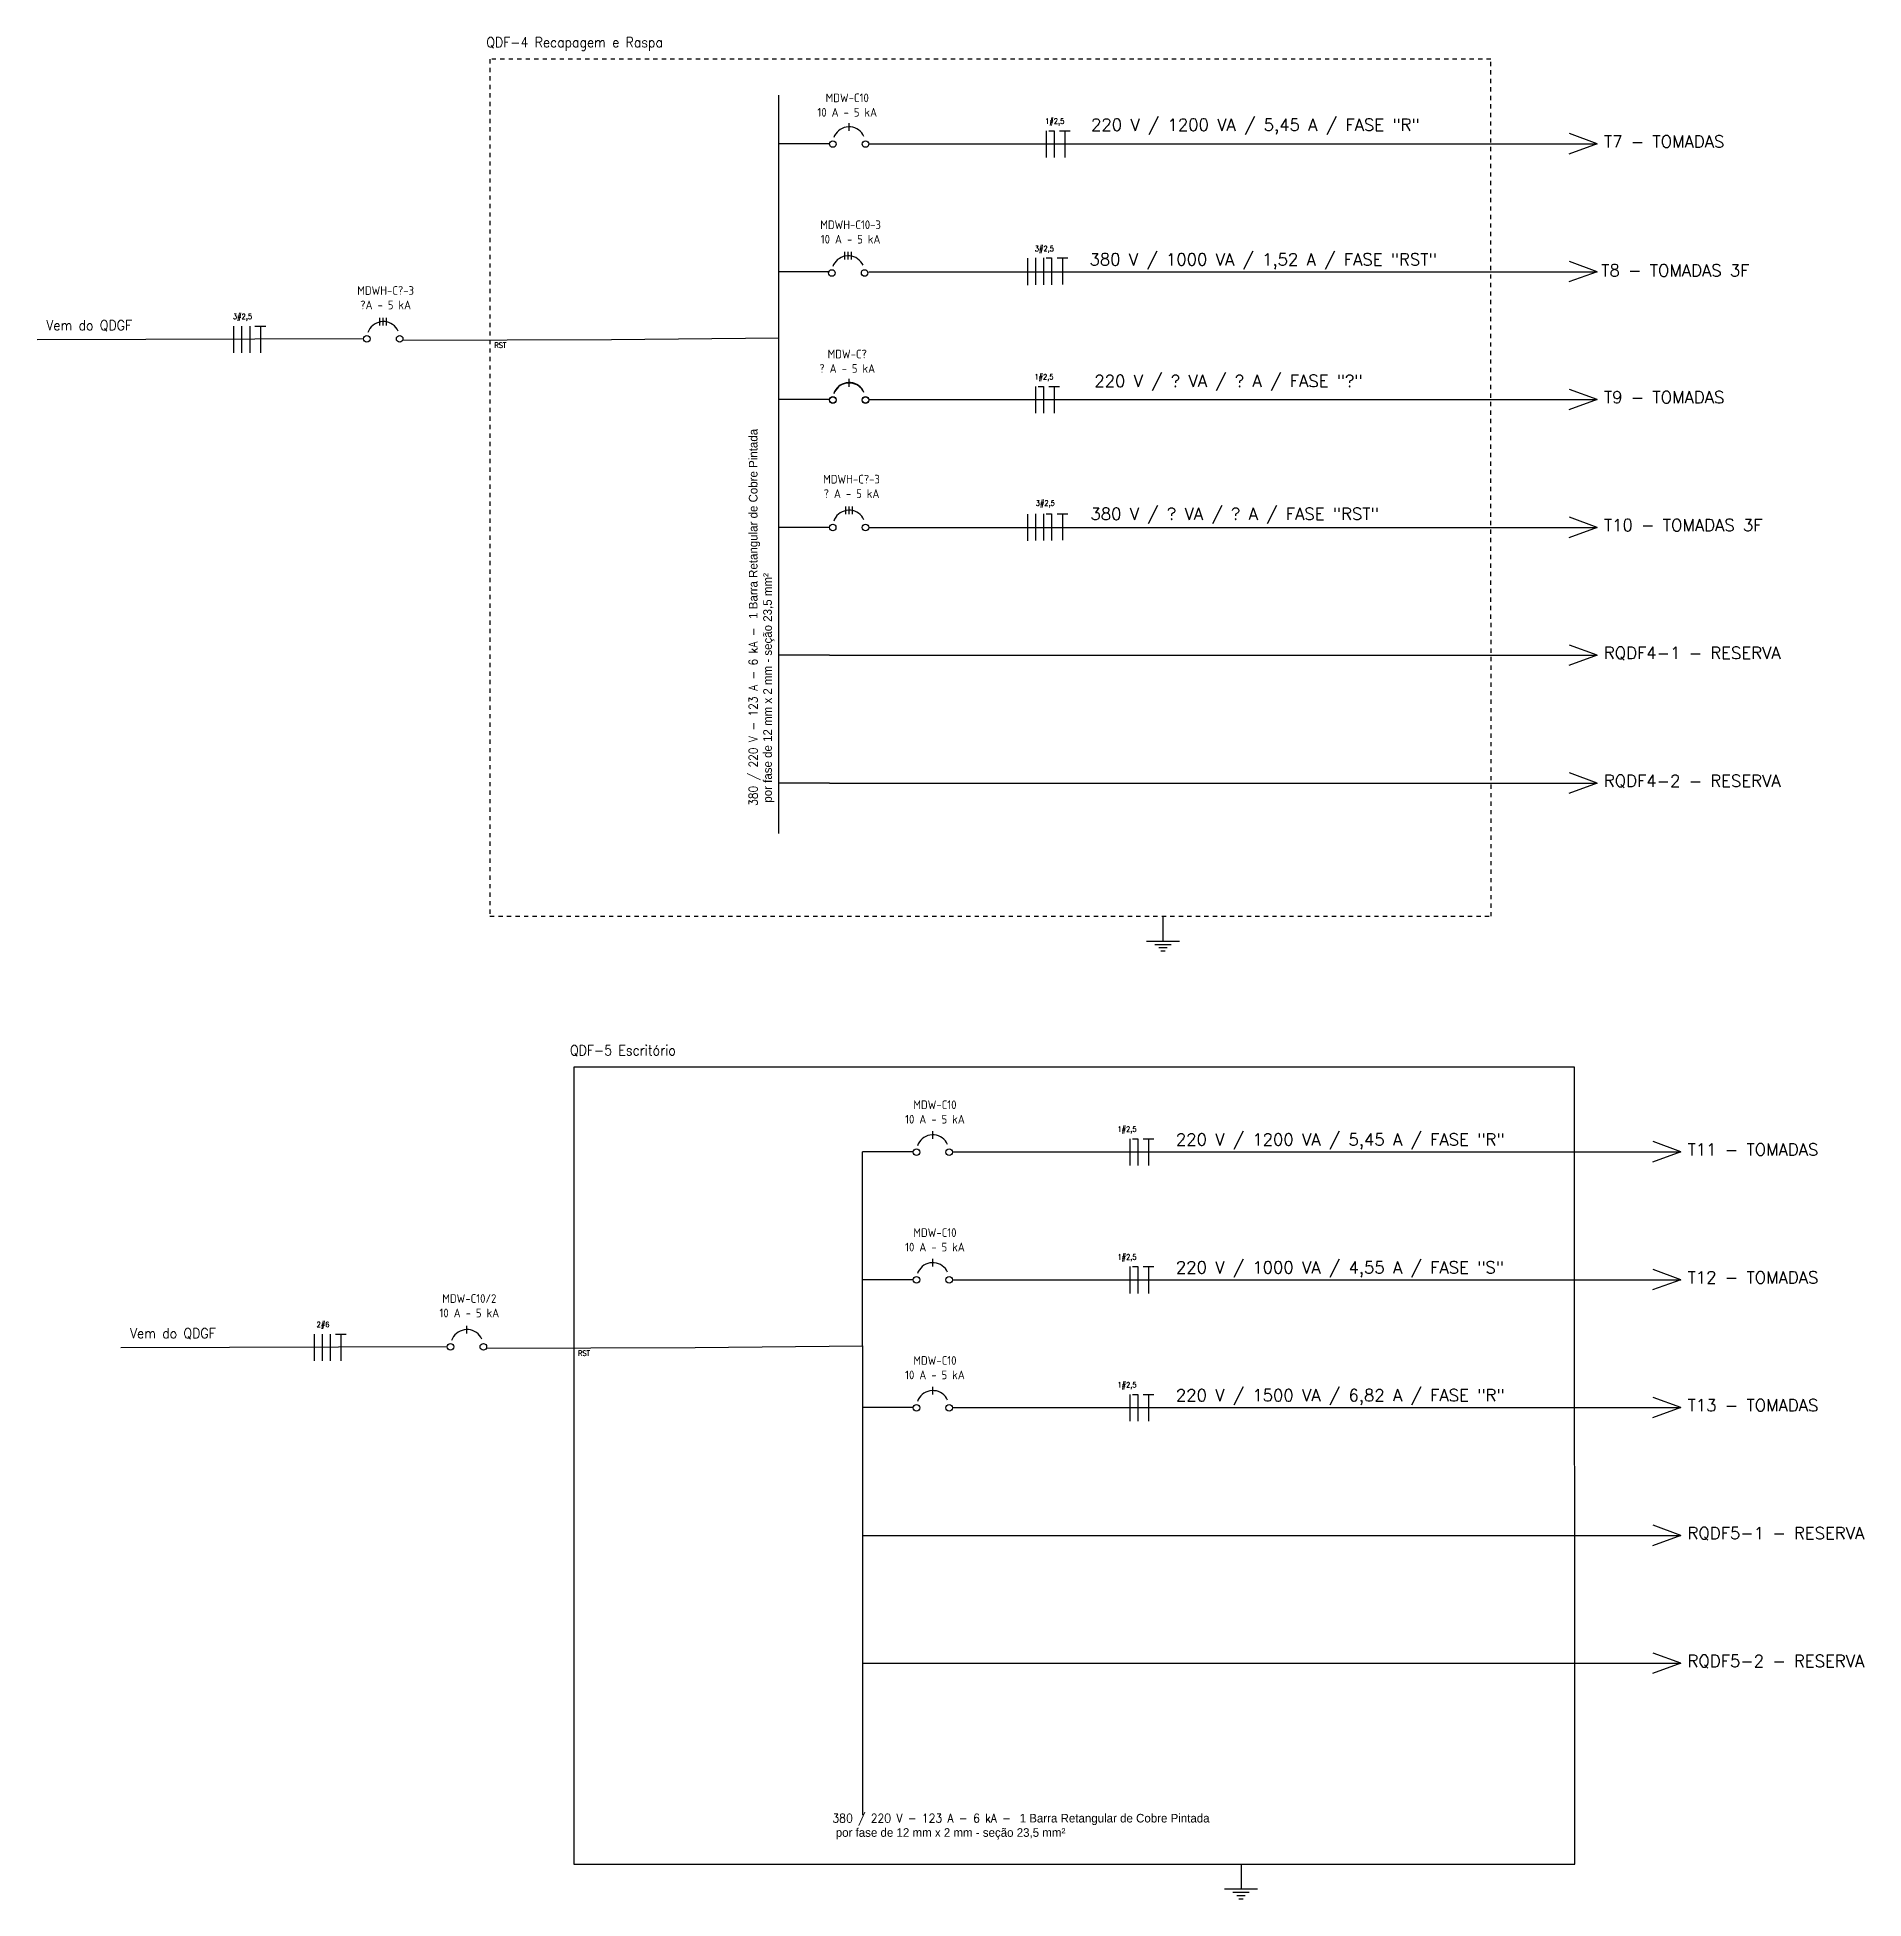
# Model space of a CAD drawing. Extents: x -543 to 641, y -146 to 322.
# Drawn here: x 523.64 to 566.59, y 52.88 to 96.67 of the extents above; entities that cross this region are included whole.
import ezdxf

# ---------------------------------------------------------------- set-up
doc = ezdxf.new("R2010")
doc.units = 0
doc.header["$MEASUREMENT"] = 0
doc.linetypes.add('DASHED2', pattern=[0.375, 0.25, -0.125])
for name, color, linetype in [('ELET_UNIFILAR_TEXTO', 4, 'Continuous'), ('ELET_UNIFILAR_TEXTO2', 6, 'Continuous'), ('ELT_UNIFILAR_DESENHO', 5, 'Continuous')]:
    doc.layers.add(name, color=color, linetype=linetype)
doc.styles.add('textstyle4', font='arial.ttf')
doc.styles.add('textstyle5', font='')
doc.styles.add('textstyle7', font='romans__.ttf')
doc.styles.get('textstyle5').set_extended_font_data('Standard')

msp = doc.modelspace()

# ---------------------------------------------------------------- texts
at = {"layer": 'ELET_UNIFILAR_TEXTO', "attachment_point": 1, "style": 'textstyle5'}
for s, insert, char_height, width in [('QDF-4 Recapagem e Raspa', (534.198, 96.666), 0.23696, 7.18793), ('\\A1;\\pxqc;1#2,5', (547.074, 94.757), 0.12638, 0.9874), ('\\A1;3#2,5', (547.098, 91.757), 0.1264, 0.9874), ('\\A1;3#2,5', (528.24, 90.162), 0.1264, 0.9874), ('\\A1;\\pxqc;1#2,5', (546.82, 88.741), 0.12638, 0.9874), ('\\A1;3#2,5', (547.12, 85.772), 0.1264, 0.9874)]:
    msp.add_mtext(s, dxfattribs=dict(at, insert=insert, char_height=char_height, width=width))
at = {"layer": 'ELET_UNIFILAR_TEXTO', "char_height": 0.20406, "width": 3.87486, "attachment_point": 8, "line_spacing_factor": 0.6, "style": 'textstyle4'}
for s, insert in [('\\pxsm1;{\\Fisocp|c0;MDW-C10\\P\\Fisocp2|c0;10 A - 5 kA}', (542.687, 94.798)), ('\\pxsm1;{\\Fisocp|c0;MDWH-C10-3\\P\\Fisocp2|c0;10 A - 5 kA}', (542.766, 91.813)), ('\\pxsm1;{\\Fisocp|c0;MDWH-C?-3\\P\\Fisocp2|c0;?A - 5 kA}', (531.831, 90.266)), ('\\pxsm1;{\\Fisocp|c0;MDW-C?\\P\\Fisocp2|c0;? A - 5 kA}', (542.687, 88.772)), ('\\pxsm1;{\\Fisocp|c0;MDWH-C?-3\\P\\Fisocp2|c0;? A - 5 kA}', (542.788, 85.828))]:
    msp.add_mtext(s, dxfattribs=dict(at, insert=insert))
at = {"layer": 'ELET_UNIFILAR_TEXTO'}
for s, insert, char_height, attachment_point, style in [('Vem do QDGF', (523.85, 90.01), 0.23696, 1, 'textstyle5'), ('RST', (534.388, 89.485), 0.1264, 1, 'textstyle5'), ('RST', (534.388, 89.485), 0.1264, 1, 'textstyle5'), ('QDF-5 Escritório', (536.167, 72.955), 0.23696, 1, 'textstyle5'), ('\\pxsm1;{\\Fisocp|c0;MDW-C10\\P\\Fisocp2|c0;10 A - 5 kA}', (544.75, 71.113), 0.20406, 8, 'textstyle4'), ('\\A1;\\pxqc;1#2,5', (549.042, 71.046), 0.12638, 1, 'textstyle5'), ('\\pxsm1;{\\Fisocp|c0;MDW-C10\\P\\Fisocp2|c0;10 A - 5 kA}', (544.75, 68.105), 0.20406, 8, 'textstyle4'), ('\\A1;\\pxqc;1#2,5', (549.042, 68.038), 0.12638, 1, 'textstyle5'), ('\\pxsm1;{\\Fisocp|c0;MDW-C10/2\\P\\Fisocp2|c0;10 A - 5 kA}', (533.799, 66.555), 0.20406, 8, 'textstyle4'), ('Vem do QDGF', (525.818, 66.299), 0.23696, 1, 'textstyle5'), ('\\A1;2#6', (530.208, 66.451), 0.1264, 1, 'textstyle5'), ('RST', (536.356, 65.774), 0.1264, 1, 'textstyle5'), ('RST', (536.356, 65.774), 0.1264, 1, 'textstyle5'), ('\\pxsm1;{\\Fisocp|c0;MDW-C10\\P\\Fisocp2|c0;10 A - 5 kA}', (544.75, 65.098), 0.20406, 8, 'textstyle4'), ('\\A1;\\pxqc;1#2,5', (549.042, 65.03), 0.12638, 1, 'textstyle5'), ('\\A1;380 / 220 V - 123 A - 6 kA - {\\A0;\\fArial|b0|i0|c0|p34; \\Ftxt|c0;1 Barra Retangular de Cobre Pintada\\P por fase de 12 mm x 2 mm - seção 23,5 mm\\fArial|b0|i0|c0|p34;²}', (542.342, 54.875), 0.202345, 1, 'textstyle5')]:
    msp.add_mtext(s, dxfattribs=dict(at, insert=insert, char_height=char_height, attachment_point=attachment_point, style=style))
at = {"layer": 'ELET_UNIFILAR_TEXTO', "insert": (540.374, 78.586), "char_height": 0.202345, "attachment_point": 1, "rotation": 90, "style": 'textstyle5'}
msp.add_mtext('\\A1;380 / 220 V - 123 A - 6 kA - {\\A0;\\fArial|b0|i0|c0|p34; \\Ftxt|c0;1 Barra Retangular de Cobre Pintada\\P por fase de 12 mm x 2 mm - seção 23,5 mm\\fArial|b0|i0|c0|p34;²}', dxfattribs=at)
at = {"layer": 'ELET_UNIFILAR_TEXTO2', "char_height": 0.28356, "attachment_point": 1, "style": 'textstyle7'}
for s, insert, width in [('220 V / 1200 VA / 5,45 A / FASE "R"', (548.422, 94.749), 9.25609), ('T7 - TOMADAS', (560.483, 94.356), 4.65406), ('380 V / 1000 VA / 1,52 A / FASE "RST"', (548.385, 91.583), 9.90197), ('T8 - TOMADAS 3F', (560.419, 91.324), 4.65406), ('220 V / ? VA / ? A / FASE "?"', (548.499, 88.723), 9.25609), ('T9 - TOMADAS', (560.483, 88.34), 4.65406), ('380 V / ? VA / ? A / FASE "RST"', (548.407, 85.598), 9.90197), ('T10 - TOMADAS 3F', (560.483, 85.332), 4.65406), ('RQDF4-1 - RESERVA', (560.483, 82.325), 5.86014), ('RQDF4-2 - RESERVA', (560.483, 79.317), 6.32064)]:
    msp.add_mtext(s, dxfattribs=dict(at, insert=insert, width=width))
for s, insert in [('220 V / 1200 VA / 5,45 A / FASE "R"', (550.417, 70.88)), ('T11 - TOMADAS', (562.451, 70.644)), ('220 V / 1000 VA / 4,55 A / FASE "S"', (550.417, 67.872)), ('T12 - TOMADAS', (562.451, 67.637)), ('220 V / 1500 VA / 6,82 A / FASE "R"', (550.417, 64.864)), ('T13 - TOMADAS', (562.451, 64.629)), ('RQDF5-1 - RESERVA', (562.451, 61.621)), ('RQDF5-2 - RESERVA', (562.451, 58.613))]:
    msp.add_mtext(s, dxfattribs=dict(at, insert=insert))

# ---------------------------------------------------------------- linework, layer by layer
at = {"layer": 'ELT_UNIFILAR_DESENHO', "linetype": 'DASHED2', "ltscale": 0.05}
for p, q in [((557.825, 96.147), (534.285, 96.147)), ((534.285, 96.147), (534.285, 75.988)), ((557.829, 75.988), (557.825, 96.147)), ((534.285, 75.988), (557.829, 75.988))]:
    msp.add_line(p, q, dxfattribs=at)
at = {"layer": 'ELT_UNIFILAR_DESENHO'}
for p, q in [((541.075, 77.937), (541.075, 95.302)), ((542.731, 94.468), (542.731, 94.648)), ((542.731, 94.468), (542.731, 94.648)), ((542.268, 94.159), (541.075, 94.159)), ((543.195, 94.159), (560.321, 94.159)), ((547.365, 94.467), (547.365, 93.835)), ((547.428, 94.467), (547.555, 94.467)), ((547.555, 94.467), (547.555, 93.835)), ((547.68, 94.467), (547.933, 94.467)), ((547.807, 94.467), (547.807, 93.835)), ((560.321, 94.159), (559.661, 93.917)), ((560.321, 94.159), (559.67, 94.399)), ((542.632, 91.435), (542.632, 91.616)), ((542.709, 91.435), (542.709, 91.616)), ((542.787, 91.435), (542.787, 91.616)), ((542.268, 91.151), (541.075, 91.151)), ((543.195, 91.151), (560.321, 91.151)), ((546.926, 91.467), (546.926, 90.835)), ((547.116, 91.474), (547.116, 90.842)), ((547.306, 91.474), (547.306, 90.842)), ((547.369, 91.474), (547.495, 91.474)), ((547.495, 91.474), (547.495, 90.842)), ((547.621, 91.474), (547.873, 91.474)), ((547.747, 91.482), (547.747, 90.85)), ((560.321, 91.151), (559.661, 90.91)), ((560.321, 91.151), (559.67, 91.392)), ((528.254, 89.872), (528.254, 89.24)), ((528.443, 89.872), (528.443, 89.24)), ((528.633, 89.872), (528.633, 89.24)), ((528.758, 89.872), (529.011, 89.872)), ((528.885, 89.872), (528.885, 89.24)), ((531.698, 89.888), (531.698, 90.068)), ((531.775, 89.888), (531.775, 90.068)), ((531.852, 89.888), (531.852, 90.068)), ((523.637, 89.556), (531.312, 89.579)), ((532.232, 89.543), (537.139, 89.556)), ((537.139, 89.556), (541.075, 89.593)), ((542.731, 88.453), (542.731, 88.633)), ((542.731, 88.453), (542.731, 88.633)), ((542.731, 88.443), (542.731, 88.623)), ((542.731, 88.443), (542.731, 88.623)), ((542.268, 88.143), (541.075, 88.143)), ((543.195, 88.143), (560.321, 88.143)), ((547.112, 88.452), (547.112, 87.82)), ((547.175, 88.452), (547.301, 88.452)), ((547.301, 88.452), (547.301, 87.82)), ((547.427, 88.452), (547.68, 88.452)), ((547.553, 88.452), (547.553, 87.82)), ((560.321, 88.143), (559.661, 87.902)), ((560.321, 88.143), (559.67, 88.384)), ((542.654, 85.45), (542.654, 85.63)), ((542.731, 85.45), (542.731, 85.63)), ((542.808, 85.45), (542.808, 85.63)), ((546.926, 85.451), (546.926, 84.82)), ((547.116, 85.459), (547.116, 84.827)), ((547.306, 85.459), (547.306, 84.827)), ((547.369, 85.459), (547.495, 85.459)), ((547.495, 85.459), (547.495, 84.827)), ((547.621, 85.459), (547.873, 85.459)), ((547.747, 85.466), (547.747, 84.834)), ((542.268, 85.135), (541.075, 85.135)), ((543.195, 85.135), (560.321, 85.135)), ((560.321, 85.135), (559.661, 84.894)), ((560.321, 85.135), (559.67, 85.376)), ((560.321, 82.128), (559.67, 82.368)), ((542.268, 82.128), (541.075, 82.128)), ((542.268, 82.128), (560.321, 82.128)), ((560.321, 82.128), (559.661, 81.886)), ((560.321, 79.12), (559.67, 79.361)), ((542.268, 79.12), (541.075, 79.12)), ((542.268, 79.12), (560.321, 79.12)), ((560.321, 79.12), (559.661, 78.879)), ((550.113, 75.988), (550.113, 75.406)), ((549.727, 75.406), (550.5, 75.406)), ((549.92, 75.329), (550.306, 75.329)), ((550.017, 75.251), (550.21, 75.251)), ((550.065, 75.174), (550.162, 75.174)), ((559.793, 72.436), (536.253, 72.436)), ((536.253, 72.436), (536.253, 53.692)), ((559.801, 53.692), (559.793, 72.436)), ((544.699, 70.757), (544.699, 70.937)), ((549.333, 70.756), (549.333, 70.124)), ((549.396, 70.756), (549.523, 70.756)), ((549.523, 70.756), (549.523, 70.124)), ((549.648, 70.756), (549.901, 70.756)), ((549.775, 70.756), (549.775, 70.124)), ((562.289, 70.448), (561.639, 70.688)), ((543.043, 65.882), (543.043, 70.448)), ((544.237, 70.448), (543.043, 70.448)), ((545.163, 70.448), (562.289, 70.448)), ((562.289, 70.448), (561.629, 70.206)), ((544.699, 67.749), (544.699, 67.93)), ((544.237, 67.44), (543.043, 67.44)), ((545.163, 67.44), (562.289, 67.44)), ((549.333, 67.748), (549.333, 67.117)), ((549.396, 67.748), (549.523, 67.748)), ((549.523, 67.748), (549.523, 67.117)), ((549.648, 67.748), (549.901, 67.748)), ((549.775, 67.748), (549.775, 67.117)), ((562.289, 67.44), (561.629, 67.199)), ((562.289, 67.44), (561.639, 67.681)), ((530.149, 66.161), (530.149, 65.529)), ((530.338, 66.161), (530.338, 65.529)), ((530.528, 66.161), (530.528, 65.529)), ((530.653, 66.161), (530.906, 66.161)), ((530.78, 66.161), (530.78, 65.529)), ((533.743, 66.177), (533.743, 66.357)), ((533.743, 66.177), (533.743, 66.357)), ((525.605, 65.845), (533.28, 65.868)), ((534.2, 65.831), (539.108, 65.845)), ((539.108, 65.845), (543.043, 65.882)), ((543.043, 65.882), (543.043, 54.844)), ((544.699, 64.742), (544.699, 64.922)), ((544.237, 64.432), (543.043, 64.432)), ((545.163, 64.432), (562.289, 64.432)), ((549.333, 64.741), (549.333, 64.109)), ((549.396, 64.741), (549.523, 64.741)), ((549.523, 64.741), (549.523, 64.109)), ((549.648, 64.741), (549.901, 64.741)), ((549.775, 64.741), (549.775, 64.109)), ((562.289, 64.432), (561.629, 64.191)), ((562.289, 64.432), (561.639, 64.673)), ((543.043, 61.424), (562.289, 61.424)), ((562.289, 61.424), (561.629, 61.183)), ((562.289, 61.424), (561.639, 61.665)), ((543.043, 58.417), (562.289, 58.417)), ((562.289, 58.417), (561.629, 58.175)), ((562.289, 58.417), (561.639, 58.657)), ((536.253, 53.692), (559.801, 53.692)), ((551.948, 53.692), (551.948, 53.11)), ((551.562, 53.11), (552.334, 53.11)), ((551.755, 53.033), (552.141, 53.033)), ((551.851, 52.956), (552.045, 52.956)), ((551.9, 52.878), (551.996, 52.878))]:
    msp.add_line(p, q, dxfattribs=at)
for points in [[(543.081, 94.335), (543.057, 94.38), (543.027, 94.42), (542.992, 94.457), (542.953, 94.489), (542.91, 94.515), (542.863, 94.535), (542.815, 94.549), (542.765, 94.557), (542.714, 94.558), (542.664, 94.552), (542.615, 94.54), (542.568, 94.522), (542.524, 94.498), (542.483, 94.468), (542.447, 94.433), (542.415, 94.394), (542.389, 94.351), (542.368, 94.304)], [(543.059, 91.302), (543.035, 91.347), (543.005, 91.387), (542.97, 91.424), (542.931, 91.456), (542.888, 91.482), (542.841, 91.502), (542.793, 91.516), (542.743, 91.524), (542.693, 91.525), (542.642, 91.52), (542.593, 91.508), (542.546, 91.489), (542.502, 91.465), (542.461, 91.435), (542.425, 91.4), (542.393, 91.361), (542.367, 91.318), (542.347, 91.271)], [(532.125, 89.755), (532.1, 89.8), (532.071, 89.84), (532.036, 89.877), (531.996, 89.909), (531.953, 89.935), (531.907, 89.955), (531.858, 89.969), (531.808, 89.977), (531.758, 89.978), (531.708, 89.972), (531.659, 89.96), (531.612, 89.942), (531.567, 89.918), (531.527, 89.888), (531.49, 89.853), (531.458, 89.814), (531.432, 89.77), (531.412, 89.724)], [(543.081, 88.32), (543.057, 88.364), (543.027, 88.405), (542.992, 88.441), (542.953, 88.473), (542.91, 88.499), (542.863, 88.52), (542.815, 88.534), (542.765, 88.541), (542.714, 88.542), (542.664, 88.537), (542.615, 88.525), (542.568, 88.507), (542.524, 88.482), (542.483, 88.453), (542.447, 88.418), (542.415, 88.378), (542.389, 88.335), (542.368, 88.289)], [(543.081, 88.31), (543.057, 88.354), (543.027, 88.395), (542.992, 88.431), (542.953, 88.463), (542.91, 88.489), (542.863, 88.509), (542.815, 88.524), (542.765, 88.531), (542.714, 88.532), (542.664, 88.527), (542.615, 88.515), (542.568, 88.497), (542.524, 88.472), (542.483, 88.442), (542.447, 88.407), (542.415, 88.368), (542.389, 88.325), (542.368, 88.279)], [(543.081, 85.317), (543.057, 85.362), (543.027, 85.402), (542.992, 85.439), (542.953, 85.47), (542.909, 85.497), (542.863, 85.517), (542.815, 85.531), (542.765, 85.539), (542.714, 85.54), (542.664, 85.534), (542.615, 85.522), (542.568, 85.504), (542.524, 85.48), (542.483, 85.45), (542.446, 85.415), (542.415, 85.376), (542.389, 85.332), (542.368, 85.286)], [(545.049, 70.624), (545.025, 70.669), (544.995, 70.709), (544.96, 70.746), (544.921, 70.777), (544.878, 70.804), (544.831, 70.824), (544.783, 70.838), (544.733, 70.846), (544.683, 70.847), (544.632, 70.841), (544.583, 70.829), (544.536, 70.811), (544.492, 70.787), (544.451, 70.757), (544.415, 70.722), (544.383, 70.683), (544.357, 70.639), (544.337, 70.593)], [(545.049, 67.617), (545.025, 67.661), (544.995, 67.702), (544.96, 67.738), (544.921, 67.77), (544.878, 67.796), (544.831, 67.816), (544.783, 67.83), (544.733, 67.838), (544.683, 67.839), (544.632, 67.834), (544.583, 67.822), (544.536, 67.803), (544.492, 67.779), (544.451, 67.749), (544.415, 67.714), (544.383, 67.675), (544.357, 67.632), (544.337, 67.585)], [(534.093, 66.044), (534.068, 66.089), (534.039, 66.129), (534.004, 66.166), (533.964, 66.197), (533.921, 66.224), (533.875, 66.244), (533.826, 66.258), (533.776, 66.266), (533.726, 66.267), (533.676, 66.261), (533.627, 66.249), (533.58, 66.231), (533.535, 66.207), (533.495, 66.177), (533.458, 66.142), (533.426, 66.103), (533.4, 66.059), (533.38, 66.013)], [(545.049, 64.609), (545.025, 64.653), (544.995, 64.694), (544.96, 64.73), (544.921, 64.762), (544.878, 64.788), (544.831, 64.809), (544.783, 64.823), (544.733, 64.83), (544.683, 64.831), (544.632, 64.826), (544.583, 64.814), (544.536, 64.796), (544.492, 64.771), (544.451, 64.741), (544.415, 64.707), (544.383, 64.667), (544.357, 64.624), (544.337, 64.578)]]:
    msp.add_lwpolyline(points, dxfattribs=at)
for centre in [(542.346, 94.154), (543.118, 94.154), (542.324, 91.121), (543.096, 91.121), (531.389, 89.574), (532.161, 89.574), (542.346, 88.138), (542.346, 88.128), (543.118, 88.138), (543.118, 88.128), (542.345, 85.135), (543.118, 85.135), (544.314, 70.442), (545.086, 70.442), (544.314, 67.435), (545.086, 67.435), (533.357, 65.862), (534.129, 65.862), (544.314, 64.427), (545.086, 64.427)]:
    msp.add_circle(centre, 0.0772, dxfattribs=at)

msp.set_redraw_order([(e.dxf.handle, doc.entitydb.next_handle()) for e in msp.query("TEXT MTEXT ATTDEF DIMENSION ARC_DIMENSION")])  # texts and dimensions are drawn at this point

doc.saveas('drawing.dxf')
